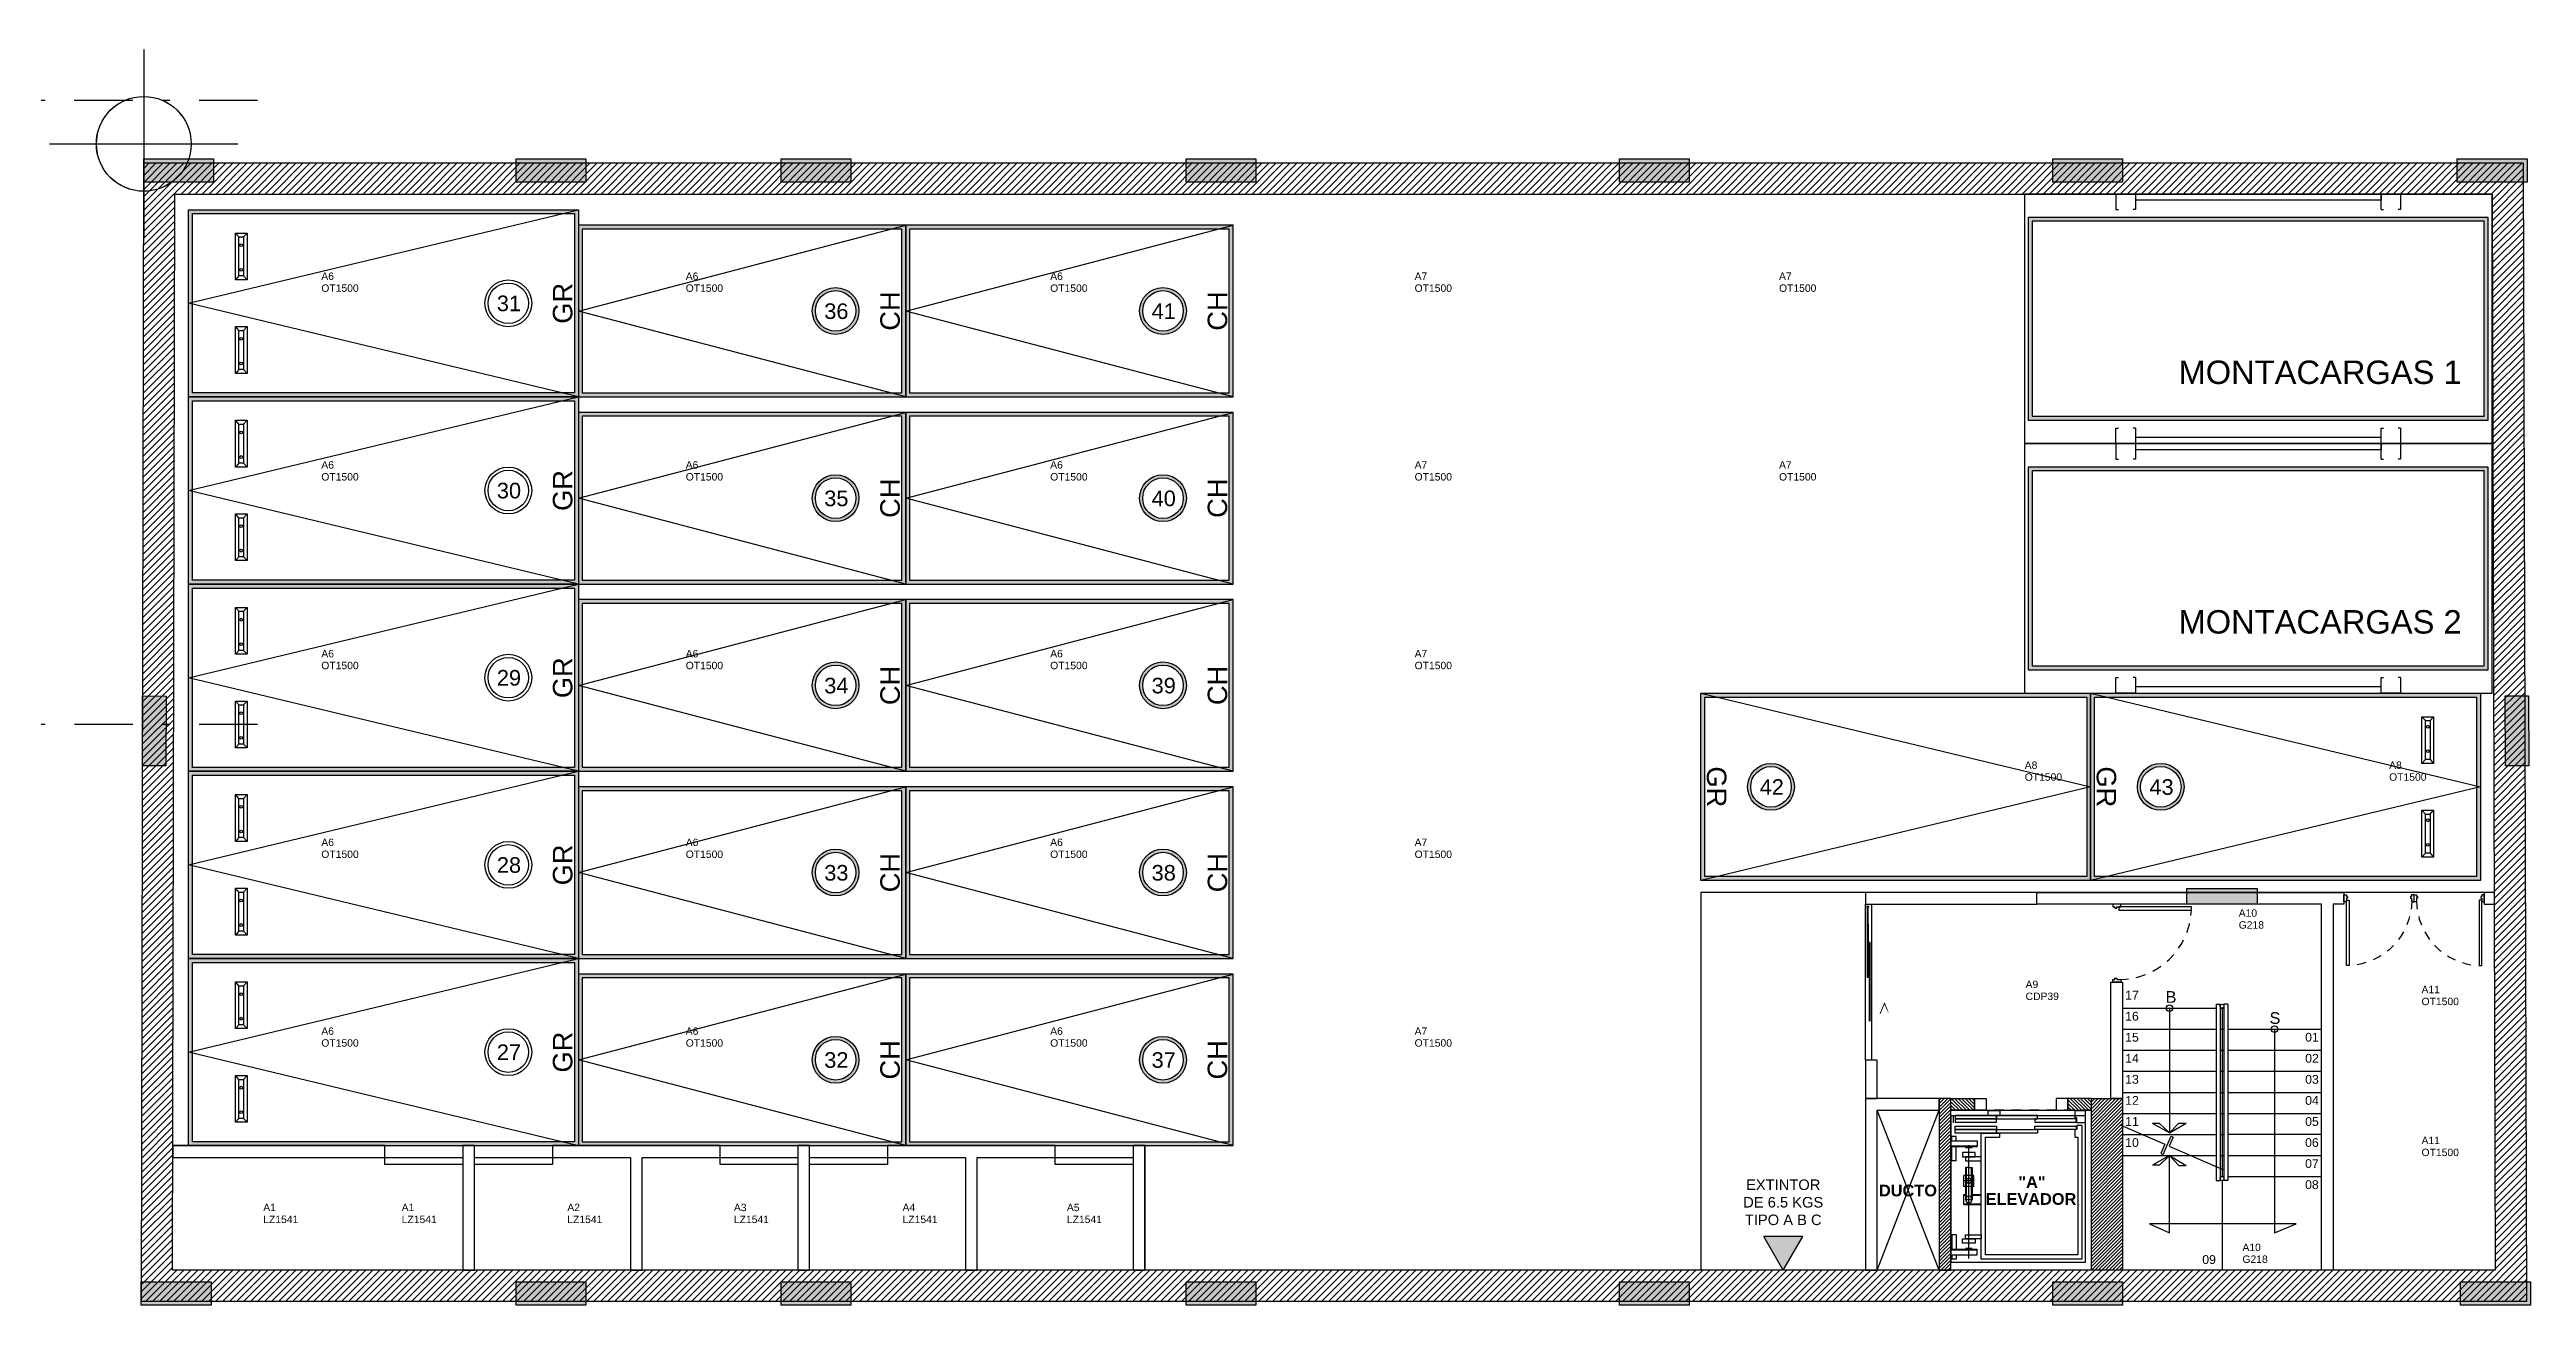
# Model space of a CAD drawing. Header units: millimetres. Extents: x -101 to 3415, y -52 to 1366.
# Drawn here: x 85.06 to 116.84, y 6.61 to 22.66 of the extents above; entities that cross this region are included whole.
import ezdxf
from ezdxf.enums import TextEntityAlignment as Align

# ---------------------------------------------------------------- set-up
doc = ezdxf.new("R2010")
doc.units = ezdxf.units.MM
for name, pattern in [('XR EJES SUPERIORES$0$DASHDOT2', [0.5, 0.25, -0.125, 0, -0.125]), ('XR SOTANO 2$0$XR PLANTA TIPO DE OFICINAS$0$HIDDEN', [0.375, 0.25, -0.125]), ('XR SOTANO 2$0$XR PLANTA TIPO DE OFICINAS$0$HIDDEN2', [0.1875, 0.125, -0.0625])]:
    doc.linetypes.add(name, pattern=pattern)
for name, color, linetype in [('00_ARQ', 8, 'Continuous'), ('Texto_Iluminación', 7, 'Continuous'), ('XR EJES SUPERIORES$0$A-EJES', 8, 'XR EJES SUPERIORES$0$DASHDOT2')]:
    doc.layers.add(name, color=color, linetype=linetype)
doc.styles.add('TÍTULO', font='arial.ttf', dxfattribs={"height": 0.19})
doc.styles.add('XR COLUMNAS$0$XR BASES$0$XREF EJES$0$Standard', font='arial.ttf')
doc.styles.add('XR COLUMNAS$0$XR COLUMNAS OFICINAS$0$XREF EJES$0$Standard', font='arial.ttf')
doc.styles.add('XR COLUMNAS$0$XR PLANTA TIPO DE OFICINAS$0$XREF EJES$0$Standard', font='arial.ttf')
doc.styles.add('XR COLUMNAS$0$XR SIMBOLOGIAS DE CORTES$0$XREF EJES$0$Standard', font='arial.ttf')
doc.styles.add('XR SOTANO 2$0$ARIEL', font='arial.ttf')
doc.styles.add('XR SOTANO 2$0$DIM', font='arial.ttf')
doc.styles.add('XR SOTANO 2$0$Standard', font='arial.ttf')
doc.styles.add('XR SOTANO 2$0$XR PLANTA TIPO DE OFICINAS$0$estilo1', font='arialbd.ttf')
doc.styles.add('XR SOTANO 2$0$XR PLANTA TIPO DE OFICINAS$0$TEXTO-ALB-100', font='arial.ttf', dxfattribs={"height": 0.15})
pattern_1 = [(315, (270.687047, 51.371213), (-0.02245064, -0.02245064), [])]

msp = doc.modelspace()

# ---------------------------------------------------------------- texts
at = {"layer": '00_ARQ', "color": 0, "style": 'XR SOTANO 2$0$Standard'}
for s, p in [('MONTACARGAS 1', (112.376, 18.377, -1.086)), ('MONTACARGAS 2', (112.376, 15.177, -1.086))]:
    msp.add_text(s, height=0.3, dxfattribs=at).set_placement(p)
at = {"layer": '00_ARQ', "style": 'XR SOTANO 2$0$XR PLANTA TIPO DE OFICINAS$0$estilo1'}
for s, p in [('DUCTO', (108.905, 7.962, -1.086)), ('ELEVADOR', (110.483, 7.853, -1.086)), ('"A"', (110.496, 8.07, -1.086))]:
    msp.add_text(s, height=0.15, dxfattribs=at).set_placement(p, align=Align.CENTER)
at = {"layer": '00_ARQ', "char_height": 0.2, "attachment_point": 1, "style": 'XR SOTANO 2$0$Standard'}
for s, insert in [('31', (90.802, 19.51, -1.086)), ('36', (95.002, 19.41, -1.086)), ('41', (99.202, 19.41, -1.086)), ('30', (90.802, 17.11, -1.086)), ('35', (95.002, 17.01, -1.086)), ('40', (99.202, 17.01, -1.086)), ('29', (90.802, 14.71, -1.086)), ('34', (95.002, 14.61, -1.086)), ('39', (99.202, 14.61, -1.086)), ('42', (107.003, 13.31, -1.086)), ('43', (112.003, 13.31, -1.086)), ('28', (90.802, 12.31, -1.086)), ('33', (95.002, 12.21, -1.086)), ('38', (99.202, 12.21, -1.086)), ('27', (90.802, 9.91, -1.086)), ('32', (95.002, 9.81, -1.086)), ('37', (99.202, 9.81, -1.086))]:
    msp.add_mtext_dynamic_manual_height_columns(s, width=0.98373, gutter_width=12.5, heights=[0], dxfattribs=dict(at, insert=insert))
at = {"layer": 'Texto_Iluminación', "ltscale": 0.3, "style": 'TÍTULO'}
for s, p in [('A6', (88.55, 19.711)), ('A6', (93.225, 19.711)), ('A6', (97.901, 19.711)), ('A7', (102.576, 19.711)), ('A7', (107.251, 19.711)), ('OT1500', (88.55, 19.558)), ('OT1500', (93.225, 19.558)), ('OT1500', (97.901, 19.558)), ('OT1500', (102.576, 19.558)), ('OT1500', (107.251, 19.558)), ('A6', (88.55, 17.292)), ('OT1500', (88.55, 17.139)), ('A6', (93.225, 17.292)), ('OT1500', (93.225, 17.139)), ('A6', (97.901, 17.292)), ('OT1500', (97.901, 17.139)), ('A7', (102.576, 17.292)), ('OT1500', (102.576, 17.139)), ('A7', (107.251, 17.292)), ('OT1500', (107.251, 17.139)), ('A6', (88.55, 14.872)), ('A6', (93.225, 14.872)), ('A6', (97.901, 14.872)), ('A7', (102.576, 14.872)), ('OT1500', (88.55, 14.72)), ('OT1500', (93.225, 14.72)), ('OT1500', (97.901, 14.72)), ('OT1500', (102.576, 14.72)), ('A8', (110.403, 13.442)), ('OT1500', (110.403, 13.29)), ('A8', (115.078, 13.442)), ('OT1500', (115.078, 13.29)), ('A6', (88.55, 12.453)), ('OT1500', (88.55, 12.3)), ('A6', (93.225, 12.453)), ('OT1500', (93.225, 12.3)), ('A6', (97.901, 12.453)), ('OT1500', (97.901, 12.3)), ('A7', (102.576, 12.453)), ('OT1500', (102.576, 12.3)), ('A10', (113.148, 11.547)), ('G218', (113.148, 11.394)), ('A9', (110.414, 10.632)), ('CDP39', (110.414, 10.479)), ('A11', (115.494, 10.566)), ('OT1500', (115.494, 10.413)), ('A6', (88.55, 10.033)), ('OT1500', (88.55, 9.881)), ('A6', (93.225, 10.033)), ('OT1500', (93.225, 9.881)), ('A6', (97.901, 10.033)), ('OT1500', (97.901, 9.881)), ('A7', (102.576, 10.033)), ('OT1500', (102.576, 9.881)), ('A11', (115.494, 8.631)), ('OT1500', (115.494, 8.478)), ('A1', (87.805, 7.772)), ('LZ1541', (87.805, 7.619)), ('A1', (89.581, 7.772)), ('LZ1541', (89.581, 7.619)), ('A2', (91.706, 7.772)), ('LZ1541', (91.706, 7.619)), ('A3', (93.843, 7.772)), ('LZ1541', (93.843, 7.619)), ('A4', (96.006, 7.772)), ('LZ1541', (96.006, 7.619)), ('A5', (98.115, 7.772)), ('LZ1541', (98.115, 7.619)), ('A10', (113.196, 7.261)), ('G218', (113.196, 7.109))]:
    msp.add_text(s, height=0.095, dxfattribs=at).set_placement(p)

# ---------------------------------------------------------------- blocks, each defined once
blk = doc.blocks.new('XR SOTANO 2$0$saddaa')
at = {"linetype": 'ByBlock'}
for p, q in [((8.267, 57.39), (8.267, 54.972)), ((7.058, 56.181), (9.475, 56.181))]:
    blk.add_line(p, q, dxfattribs=at)
blk.add_circle((8.267, 56.181), 0.608, dxfattribs=at)
blk = doc.blocks.new('XR SOTANO 2$0$ASD')
at = {"ltscale": 3}
for p, q in [((-561.175, 489.239), (-561.425, 488.806)), ((-561.175, 489.239), (-560.925, 488.806)), ((-561.425, 488.806), (-560.925, 488.806))]:
    blk.add_line(p, q, dxfattribs=at)
blk = doc.blocks.new('XR SOTANO 2$0$AADDEEE')
at = {"layer": '00_ARQ', "ltscale": 3}
blk.add_hatch(color=256, dxfattribs=at).paths.add_polyline_path([(-558.252, 486.197), (-558.502, 486.63), (-558.752, 486.197)])
at = {"layer": '00_ARQ', "color": 20}
blk.add_blockref('XR SOTANO 2$0$ASD', (2.673, -2.609), dxfattribs=at)
at = {"layer": '00_ARQ', "ltscale": 3, "insert": (-558.502, 485.76), "char_height": 0.135, "width": 1.18378, "attachment_point": 5, "rotation": 180, "style": 'XR SOTANO 2$0$DIM'}
blk.add_mtext('EXTINTOR DE 6.5 KGS\\PTIPO A B C', dxfattribs=at)
blk = doc.blocks.new('XR SOTANO 2$0$NC')
at = {"layer": '00_ARQ'}
h = blk.add_hatch(color=256, dxfattribs=at)
edge = h.paths.add_edge_path()
edge.add_arc((-335.59, 140.726), 0.3, 0, 360)
edge = h.paths.add_edge_path(flags=16)
edge.add_arc((-335.59, 140.726), 0.26, 0, 360)
for radius in [0.3, 0.26]:
    blk.add_circle((-335.59, 140.726), radius, dxfattribs=at)
blk = doc.blocks.new('XR SOTANO 2$0$Tope_Cajon')
for p, q in [((1271.064, 46.957), (1271.015, 47.003)), ((1271.064, 46.898), (1271.015, 46.853)), ((1271.565, 46.957), (1271.615, 47.003)), ((1271.565, 46.898), (1271.615, 46.853))]:
    blk.add_line(p, q)
for points in [[(1271.615, 46.853), (1271.015, 46.853), (1271.015, 47.003), (1271.615, 47.003)], [(1271.565, 46.898), (1271.064, 46.898), (1271.064, 46.957), (1271.565, 46.957)]]:
    blk.add_lwpolyline(points, close=True)
for centre in [(1271.143, 46.928), (1271.458, 46.928)]:
    blk.add_circle(centre, 0.0178)
blk = doc.blocks.new('XR SOTANO 2$0$Cajon_Grande')
at = {"layer": '00_ARQ', "ltscale": 2}
h = blk.add_hatch(color=256, dxfattribs=at)
h.paths.add_polyline_path([(-36.9, 47.459), (-34.5, 47.459), (-34.5, 42.459), (-36.9, 42.459)])
h.paths.add_polyline_path([(-36.85, 47.409), (-34.55, 47.409), (-34.55, 42.509), (-36.85, 42.509)], flags=16)
at = {"layer": '00_ARQ'}
for points in [[(-36.9, 47.459), (-34.5, 47.459), (-34.5, 42.459), (-36.9, 42.459)], [(-36.9, 47.459), (-34.5, 47.459), (-34.5, 42.459), (-36.9, 42.459)], [(-36.85, 47.409), (-34.55, 47.409), (-34.55, 42.509), (-36.85, 42.509)]]:
    blk.add_lwpolyline(points, close=True, dxfattribs=at)
blk.add_lwpolyline([(-36.9, 42.459), (-35.7, 47.459), (-34.5, 42.459)], dxfattribs=at)
for p in [(-1307.614, -0.144), (-1306.414, -0.144)]:
    blk.add_blockref('XR SOTANO 2$0$Tope_Cajon', p, dxfattribs=at)
at = {"layer": '00_ARQ', "rotation": 270}
blk.add_blockref('XR SOTANO 2$0$NC', (-176.426, -292.232), dxfattribs=at)
at = {"layer": '00_ARQ', "insert": (-35.7, 42.659), "char_height": 0.25, "width": 2.3, "attachment_point": 5, "style": 'XR SOTANO 2$0$ARIEL'}
blk.add_mtext('GR', dxfattribs=at)
blk = doc.blocks.new('XR SOTANO 2$0$Cajon_Grande_sin_tope')
at = {"layer": '00_ARQ', "ltscale": 2}
h = blk.add_hatch(color=256, dxfattribs=at)
h.paths.add_polyline_path([(1242.849, 43.772), (1242.849, 46.172), (1247.849, 46.172), (1247.849, 43.772)])
h.paths.add_polyline_path([(1242.899, 43.822), (1242.899, 46.122), (1247.799, 46.122), (1247.799, 43.822)], flags=16)
at = {"layer": '00_ARQ'}
for points in [[(1242.849, 43.772), (1242.849, 46.172), (1247.849, 46.172), (1247.849, 43.772)], [(1242.849, 43.772), (1242.849, 46.172), (1247.849, 46.172), (1247.849, 43.772)], [(1242.899, 43.822), (1242.899, 46.122), (1247.799, 46.122), (1247.799, 43.822)]]:
    blk.add_lwpolyline(points, close=True, dxfattribs=at)
blk.add_lwpolyline([(1247.849, 43.772), (1242.849, 44.972), (1247.849, 46.172)], dxfattribs=at)
blk.add_blockref('XR SOTANO 2$0$NC', (1582.54, -95.754), dxfattribs=at)
at = {"layer": '00_ARQ', "insert": (1247.649, 44.972), "char_height": 0.25, "width": 2.3, "attachment_point": 5, "rotation": 90, "style": 'XR SOTANO 2$0$ARIEL'}
blk.add_mtext('GR', dxfattribs=at)
blk = doc.blocks.new('XR SOTANO 2$0$Cajon_Chico_sin_tope')
at = {"layer": '00_ARQ', "ltscale": 2}
h = blk.add_hatch(color=256, dxfattribs=at)
h.paths.add_polyline_path([(1238.55, 49.612), (1238.55, 51.712), (1234.45, 51.712), (1234.45, 49.612)], flags=16)
h.paths.add_polyline_path([(1238.6, 49.562), (1238.6, 51.762), (1234.4, 51.762), (1234.4, 49.562)])
at = {"layer": '00_ARQ'}
for points in [[(1238.6, 49.562), (1238.6, 51.762), (1234.4, 51.762), (1234.4, 49.562)], [(1238.6, 49.562), (1238.6, 51.762), (1234.4, 51.762), (1234.4, 49.562)], [(1238.55, 49.612), (1238.55, 51.712), (1234.45, 51.712), (1234.45, 49.612)]]:
    blk.add_lwpolyline(points, close=True, dxfattribs=at)
blk.add_lwpolyline([(1238.6, 49.562), (1234.4, 50.662), (1238.6, 51.762)], dxfattribs=at)
at = {"layer": '00_ARQ', "rotation": 90}
blk.add_blockref('XR SOTANO 2$0$NC', (1378.426, 386.253), dxfattribs=at)
at = {"layer": '00_ARQ', "insert": (1238.4, 50.662), "char_height": 0.25, "width": 2.1, "attachment_point": 5, "rotation": 90, "style": 'XR SOTANO 2$0$ARIEL'}
blk.add_mtext('CH', dxfattribs=at)
blk = doc.blocks.new('XR SOTANO 2$0$A$C67844AE1')
at = {"layer": '00_ARQ'}
h = blk.add_hatch(color=256, dxfattribs=at)
h.paths.add_polyline_path([(0.1, 0.35), (5.9, 0.35), (5.9, 2.85), (0.1, 2.85)], flags=16)
h.paths.add_polyline_path([(0.05, 0.3), (5.95, 0.3), (5.95, 2.9), (0.05, 2.9)])
for p, q in [((1.175, 3.2), (1.425, 3.2)), ((1.175, 3.2), (1.175, 3)), ((1.425, 3.2), (1.425, 3)), ((1.425, 3.2), (4.575, 3.2)), ((4.575, 3), (4.575, 3.2)), ((4.575, 3.2), (4.825, 3.2)), ((4.575, 3.2), (4.575, 3.12)), ((4.825, 3.2), (4.825, 3)), ((1.175, 3), (1.205, 3)), ((1.425, 3), (1.395, 3)), ((4.575, 3.12), (1.425, 3.12)), ((4.575, 3), (4.605, 3)), ((4.825, 3), (4.795, 3)), ((1.175, 0), (1.175, 0.2)), ((1.175, 0.2), (1.205, 0.2)), ((1.425, 0), (1.175, 0)), ((1.425, 0.2), (1.395, 0.2)), ((1.425, 0.2), (1.425, 0)), ((4.575, 0.08), (1.425, 0.08)), ((1.425, 0), (4.575, 0)), ((4.575, 0), (4.575, 0.2)), ((4.575, 0.2), (4.605, 0.2)), ((4.575, 0), (4.575, 0.08)), ((4.825, 0), (4.575, 0)), ((4.825, 0.2), (4.795, 0.2)), ((4.825, 0.2), (4.825, 0))]:
    blk.add_line(p, q, dxfattribs=at)
for points in [[(0, 3.2), (0, 0), (6, 0), (6, 3.2)], [(0.05, 0.3), (5.95, 0.3), (5.95, 2.9), (0.05, 2.9)], [(0.1, 0.35), (5.9, 0.35), (5.9, 2.85), (0.1, 2.85)]]:
    blk.add_lwpolyline(points, close=True, dxfattribs=at)
blk = doc.blocks.new('XR SOTANO 2$0$XR PLANTA TIPO DE OFICINAS$0$Puerta1.00')
at = {"linetype": 'Continuous'}
for points in [[(405.365, 465.953), (405.365, 466.883), (405.325, 466.883), (405.325, 465.953)], [(405.325, 465.876), (405.325, 465.901), (405.34, 465.901), (405.34, 465.926), (405.325, 465.926), (405.325, 465.976), (405.29, 465.976), (405.29, 465.876)], [(406.255, 465.876), (406.255, 465.901), (406.24, 465.901), (406.24, 465.926), (406.255, 465.926), (406.255, 465.976), (406.29, 465.976), (406.29, 465.876)]]:
    blk.add_lwpolyline(points, close=True, dxfattribs=at)
at = {"linetype": 'XR SOTANO 2$0$XR PLANTA TIPO DE OFICINAS$0$HIDDEN2'}
blk.add_arc((405.324, 465.953), 0.932, 0.0383, 87.4436, dxfattribs=at)
blk = doc.blocks.new('XR SOTANO 2$0$XR PLANTA TIPO DE OFICINAS$0$Ascensore-150x170')
for p, q in [((5.481, -0.152), (5.566, -0.152)), ((5.612, -0.133), (5.566, -0.133)), ((5.566, -0.133), (5.566, -0.152)), ((5.612, -0.077), (5.612, -0.133)), ((5.481, -0.996), (5.528, -0.996)), ((4.127, -1.342), (5.394, -1.342)), ((4.166, -1.54), (4.166, -1.249)), ((4.166, -1.249), (4.231, -1.249)), ((4.222, -1.54), (4.222, -1.249)), ((4.231, -1.54), (4.231, -1.249)), ((4.241, -1.38), (4.241, -1.305)), ((4.729, -1.399), (4.729, -1.202)), ((4.738, -1.399), (4.738, -1.202)), ((5.141, -1.305), (4.785, -1.305)), ((4.785, -1.38), (4.785, -1.305)), ((5.141, -1.314), (4.785, -1.314)), ((5.141, -1.37), (4.785, -1.37)), ((5.141, -1.38), (4.785, -1.38)), ((4.832, -1.305), (4.832, -1.202)), ((4.832, -1.399), (4.832, -1.38)), ((4.841, -1.305), (4.841, -1.202)), ((4.841, -1.399), (4.841, -1.38)), ((4.932, -1.286), (5.054, -1.286)), ((4.932, -1.286), (4.932, -1.399)), ((4.993, -1.286), (4.993, -1.399)), ((5.054, -1.286), (5.054, -1.399)), ((5.141, -1.342), (5.141, -1.305)), ((5.141, -1.342), (5.141, -1.38)), ((5.366, -1.38), (5.366, -1.305)), ((5.376, -1.54), (5.376, -1.249)), ((5.441, -1.249), (5.376, -1.249)), ((5.385, -1.54), (5.385, -1.249)), ((5.441, -1.54), (5.441, -1.249)), ((4.119, -1.483), (4.119, -1.54)), ((4.166, -1.483), (4.119, -1.483)), ((4.166, -1.53), (4.119, -1.53)), ((4.391, -1.483), (4.231, -1.483)), ((4.391, -1.53), (4.231, -1.53)), ((4.391, -1.483), (4.391, -1.54)), ((4.729, -1.399), (4.841, -1.399)), ((4.932, -1.399), (5.054, -1.399)), ((5.216, -1.483), (5.216, -1.54)), ((5.216, -1.483), (5.376, -1.483)), ((5.216, -1.53), (5.376, -1.53)), ((5.441, -1.483), (5.488, -1.483)), ((5.441, -1.53), (5.488, -1.53)), ((5.488, -1.483), (5.488, -1.54)), ((5.641, -1.512), (5.725, -1.512))]:
    blk.add_line(p, q)
for points in [[(4.081, -0.04), (4.081, -1.54), (5.725, -1.54), (5.725, -0.04)], [(5.566, -0.143), (5.566, -0.602), (5.603, -0.602), (5.603, -0.143)], [(5.687, -0.143), (5.687, -0.602), (5.65, -0.602), (5.65, -0.143)], [(5.528, -0.574), (5.528, -1.033), (5.566, -1.033), (5.566, -0.574)], [(5.725, -0.574), (5.725, -1.033), (5.687, -1.033), (5.687, -0.574)], [(5.528, -1.033), (5.528, -1.493), (5.566, -1.493), (5.566, -1.033)], [(5.566, -1.033), (5.566, -1.493), (5.603, -1.493), (5.603, -1.033)], [(5.687, -1.033), (5.687, -1.493), (5.65, -1.493), (5.65, -1.033)], [(5.725, -1.033), (5.725, -1.493), (5.687, -1.493), (5.687, -1.033)], [(5.725, -0.996), (5.725, -1.127), (5.781, -1.127), (5.781, -0.996)], [(4.297, -1.272), (4.297, -1.413), (4.344, -1.413), (4.344, -1.272)], [(4.344, -1.202), (4.344, -1.38), (4.391, -1.38), (4.391, -1.202)], [(5.263, -1.202), (5.263, -1.38), (5.216, -1.38), (5.216, -1.202)], [(5.31, -1.272), (5.31, -1.413), (5.263, -1.413), (5.263, -1.272)]]:
    blk.add_lwpolyline(points, close=True)
for points in [[(5.612, -0.077), (5.528, -0.077), (4.119, -0.077), (4.119, -1.202), (5.528, -1.202), (5.528, -0.996)], [(5.481, -0.152), (5.481, -0.124), (4.166, -0.124), (4.166, -1.155), (5.481, -1.155), (5.481, -0.996)], [(5.641, -0.133), (5.697, -0.133), (5.697, -0.152), (5.781, -0.152), (5.781, -0.04), (5.641, -0.04), (5.641, -0.133)]]:
    blk.add_lwpolyline(points)
for centre, radius in [((4.785, -1.342), 0.0375), ((4.993, -1.342), 0.0281)]:
    blk.add_circle(centre, radius)
blk = doc.blocks.new('XR SOTANO 2$0$A$C15B57C5E')
for points in [[(2.569, -0.025), (2.569, -0.019), (2.558, -0.019), (2.562, -0.025), (2.568, -0.025)], [(2.569, -0.031), (2.569, -0.038), (2.558, -0.038), (2.562, -0.032), (2.568, -0.032)]]:
    blk.add_hatch(color=256).paths.add_polyline_path(points)
for p, q in [((1.102, -0.052), (2.106, -0.052)), ((1.102, -0.054), (2.106, -0.054)), ((1.102, -0.056), (2.106, -0.056)), ((1.102, -0.057), (2.106, -0.057)), ((1.102, -0.059), (2.106, -0.059)), ((2.114, -0.027, 0), (1.655, -0.027, 0)), ((2.114, -0.028, 0), (1.655, -0.028, 0)), ((2.114, -0.029, 0), (1.655, -0.029, 0)), ((2.114, -0.03, 0), (1.655, -0.03, 0)), ((2.114, -0.031, 0), (1.655, -0.032, 0)), ((2.114, -0.029, 0), (2.132, -0.029, 0)), ((2.119, -0.027, 0), (2.569, -0.026, 0)), ((2.119, -0.028, 0), (2.569, -0.028, 0)), ((2.119, -0.029, 0), (2.569, -0.029, 0)), ((2.119, -0.03, 0), (2.569, -0.03, 0)), ((2.119, -0.031, 0), (2.569, -0.031, 0))]:
    blk.add_line(p, q)
for points in [[(0.596, -0.077), (0.596, 0), (2.596, 0), (2.596, -0.077), (0.596, -0.077)], [(2.569, -0.025), (2.569, -0.019), (2.558, -0.019), (2.562, -0.025), (2.568, -0.025), (2.569, -0.025)], [(2.569, -0.031), (2.569, -0.038), (2.558, -0.038), (2.562, -0.032), (2.568, -0.032), (2.569, -0.031)]]:
    blk.add_lwpolyline(points)
at = {"linetype": 'Continuous'}
for points, const_width in [([(1.32, -0.244), (0.99, -0.244)], 0.000187), ([(1.188, -0.302), (1.327, -0.244), (1.188, -0.186), (1.188, -0.186), (1.324, -0.244), (1.324, -0.244), (1.188, -0.302), (1.188, -0.302)], 0.0112)]:
    blk.add_lwpolyline(points, dxfattribs=dict(at, const_width=const_width))
at = {"const_width": 0.000375}
for points in [[(1.102, -0.049), (2.106, -0.049), (2.106, -0.043), (1.102, -0.043)], [(1.102, -0.077), (2.106, -0.077), (2.106, -0.062), (1.102, -0.062)], [(1.102, -0.062), (2.106, -0.062), (2.106, -0.068), (1.102, -0.068)], [(1.655, -0.007), (2.553, -0.007), (2.553, -0.022), (1.655, -0.022)], [(1.655, -0.022), (2.553, -0.022), (2.553, -0.016), (1.655, -0.016)], [(1.655, -0.035), (2.553, -0.035), (2.553, -0.041), (1.655, -0.041)]]:
    blk.add_lwpolyline(points, close=True, dxfattribs=at)
for points in [[(2.105, -0.06), (2.106, -0.06), (2.106, -0.052), (2.105, -0.051), (1.102, -0.051), (1.102, -0.052), (1.102, -0.06), (1.102, -0.06)], [(1.656, -0.033), (1.655, -0.032), (1.655, -0.026), (1.656, -0.026), (2.114, -0.025), (2.114, -0.026), (2.114, -0.032), (2.114, -0.033)], [(2.568, -0.025), (2.569, -0.026), (2.569, -0.032), (2.568, -0.032), (2.119, -0.033), (2.119, -0.032), (2.119, -0.026), (2.119, -0.025)]]:
    blk.add_lwpolyline(points, close=True)
blk.add_lwpolyline([(2.558, -0.015), (2.558, -0.019), (2.593, -0.019), (2.593, -0.038), (2.558, -0.038), (2.558, -0.042), (2.596, -0.042), (2.596, -0.015), (2.558, -0.015), (2.558, -0.019)], dxfattribs=at)
blk = doc.blocks.new('XR SOTANO 2$0$EEEE')
at = {"layer": '00_ARQ', "ltscale": 2}
h = blk.add_hatch(dxfattribs=at)
h.set_pattern_fill('LINE', color=8, scale=0.01, angle=45, style=0)
h.set_pattern_definition(pattern_1)
h.paths.add_polyline_path([(293.872, 65.811), (293.872, 63.611), (293.722, 63.611), (293.722, 65.811)])
h = blk.add_hatch(dxfattribs=at)
h.set_pattern_fill('LINE', color=8, scale=0.01, angle=45, style=0)
h.set_pattern_definition(pattern_1)
h.paths.add_polyline_path([(295.674, 65.811), (295.674, 63.611), (296.074, 63.611), (296.074, 65.811)])
h = blk.add_hatch(dxfattribs=at)
h.set_pattern_fill('LINE', color=8, scale=0.01, angle=45, style=0)
h.paths.add_polyline_path([(294.173, 63.761), (293.872, 63.761), (293.872, 63.611), (294.173, 63.611)])
h = blk.add_hatch(dxfattribs=at)
h.set_pattern_fill('LINE', color=8, scale=0.01, angle=45, style=0)
h.paths.add_polyline_path([(295.373, 63.761), (295.674, 63.761), (295.674, 63.611), (295.373, 63.611)])
at = {"layer": '00_ARQ', "ltscale": 0.8}
for p, q in [((293.722, 65.811), (292.925, 63.761)), ((292.925, 65.811), (293.722, 63.761))]:
    blk.add_line(p, q, dxfattribs=at)
at = {"layer": '00_ARQ', "linetype": 'XR SOTANO 2$0$XR PLANTA TIPO DE OFICINAS$0$HIDDEN', "ltscale": 0.5}
blk.add_line((295.674, 63.761), (293.872, 63.761), dxfattribs=at)
at = {"layer": '00_ARQ', "ltscale": 2}
blk.add_line((293.872, 63.761), (295.674, 63.761), dxfattribs=at)
for points in [[(292.925, 65.811), (292.925, 63.761), (293.722, 63.761), (293.722, 63.611), (292.775, 63.611), (292.775, 63.611), (292.775, 63.611), (292.775, 65.811)], [(293.872, 65.811), (293.872, 63.611), (293.722, 63.611), (293.722, 65.811)], [(295.674, 65.811), (295.674, 63.611), (296.074, 63.611), (296.074, 65.811)], [(294.173, 63.761), (293.872, 63.761), (293.872, 63.611), (294.173, 63.611)], [(294.173, 63.611), (294.323, 63.611), (294.323, 63.761), (294.173, 63.761)], [(295.373, 63.611), (295.223, 63.611), (295.223, 63.761), (295.373, 63.761)], [(295.373, 63.761), (295.674, 63.761), (295.674, 63.611), (295.373, 63.611)]]:
    blk.add_lwpolyline(points, close=True, dxfattribs=at)
at = {"layer": '00_ARQ'}
for points in [[(292.925, 63.611), (292.925, 63.611), (292.925, 63.119), (292.775, 63.119), (292.775, 63.611), (292.925, 63.611)], [(292.775, 61.119), (292.775, 61.119), (294.974, 61.119), (294.974, 60.969), (292.775, 60.969), (292.775, 61.119)]]:
    blk.add_lwpolyline(points, close=True, dxfattribs=at)
at = {"layer": '00_ARQ', "ltscale": 3, "xscale": 1.147058759205947, "yscale": 1.147058759205947, "zscale": 1.147058759205947, "rotation": 270}
blk.add_blockref('XR SOTANO 2$0$XR PLANTA TIPO DE OFICINAS$0$Ascensore-150x170', (295.64, 70.393), dxfattribs=at)
at = {"layer": '00_ARQ', "xscale": -1, "rotation": 90.00070697049469}
blk.add_blockref('XR SOTANO 2$0$A$C15B57C5E', (292.775, 63.715), dxfattribs=at)
at = {"layer": '00_ARQ', "color": 4, "xscale": -1, "rotation": 270}
blk.add_blockref('XR SOTANO 2$0$XR PLANTA TIPO DE OFICINAS$0$Puerta1.00', (-169.927, -344.171), dxfattribs=at)
blk = doc.blocks.new('XR SOTANO 2$0$esca2')
at = {"layer": '00_ARQ', "linetype": 'Continuous'}
for p, q in [((691.434, 54.996), (691.434, 52.736)), ((691.434, 54.996), (691.484, 54.996)), ((691.484, 54.996), (691.484, 52.736)), ((691.534, 54.996), (691.534, 52.736)), ((691.584, 54.996), (691.534, 54.996)), ((691.584, 54.996), (691.584, 52.736)), ((691.434, 52.736), (691.484, 52.736)), ((691.584, 52.736), (691.534, 52.736))]:
    blk.add_line(p, q, dxfattribs=at)
at = {"layer": '00_ARQ'}
for p, q in [((690.234, 54.946), (691.434, 54.946)), ((690.234, 54.676), (691.434, 54.676)), ((690.834, 54.946), (690.834, 53.347)), ((691.484, 54.946), (691.534, 54.946)), ((691.484, 54.676), (691.534, 54.676)), ((691.509, 54.946), (691.509, 52.786)), ((691.584, 54.676), (692.784, 54.676)), ((690.234, 54.406), (691.434, 54.406)), ((691.484, 54.406), (691.534, 54.406)), ((691.584, 54.406), (692.784, 54.406)), ((690.234, 54.136), (691.434, 54.136)), ((691.484, 54.136), (691.534, 54.136)), ((691.584, 54.136), (692.784, 54.136)), ((690.234, 53.866), (691.434, 53.866)), ((691.484, 53.866), (691.534, 53.866)), ((691.584, 53.866), (692.783, 53.866)), ((690.234, 53.596), (691.434, 53.596)), ((690.708, 53.469), (690.616, 53.468)), ((690.834, 53.346), (690.616, 53.468)), ((690.834, 53.346), (690.708, 53.469)), ((690.834, 53.346), (691.048, 53.473)), ((690.834, 53.346), (690.957, 53.472)), ((690.957, 53.472), (691.048, 53.473)), ((691.484, 53.596), (691.534, 53.596)), ((691.584, 53.596), (692.783, 53.596)), ((690.234, 53.326), (691.434, 53.326)), ((691.484, 53.326), (691.534, 53.326)), ((692.783, 53.326), (691.584, 53.326)), ((690.234, 53.056), (691.434, 53.056)), ((690.834, 53.056), (690.616, 52.934)), ((690.708, 52.933), (690.616, 52.934)), ((690.834, 53.056), (690.708, 52.933)), ((690.834, 53.056), (690.957, 52.93)), ((690.834, 53.056), (691.048, 52.929)), ((690.957, 52.93), (691.048, 52.929)), ((691.484, 53.056), (691.534, 53.056)), ((691.484, 52.786), (691.534, 52.786)), ((691.484, 52.786), (691.534, 52.786)), ((691.584, 53.056), (692.783, 53.056)), ((691.584, 52.786), (692.783, 52.786)), ((691.509, 52.736), (691.509, 51.586)), ((692.784, 51.586), (690.234, 51.586))]:
    blk.add_line(p, q, dxfattribs=at)
at = {"layer": '00_ARQ', "ltscale": 2}
for points in [[(692.784, 51.586), (692.784, 56.278), (689.134, 56.278), (689.134, 56.428), (693.073, 56.428), (693.073, 56.278), (692.934, 56.278), (692.934, 51.586)], [(690.234, 53.786), (690.084, 53.786), (690.084, 55.278), (690.234, 55.278)]]:
    blk.add_lwpolyline(points, close=True, dxfattribs=at)
blk.add_lwpolyline([(694.999, 56.428), (694.873, 56.428), (694.873, 56.278), (695, 56.278)], dxfattribs=at)
at = {"layer": '00_ARQ'}
for points in [[(692.184, 54.676), (692.184, 52.065), (692.459, 52.18), (690.58, 52.18), (690.834, 52.064), (690.834, 53.056)], [(690.211, 53.447), (690.775, 53.201), (690.724, 53.084), (690.753, 53.071), (690.804, 53.188), (690.855, 53.305), (690.884, 53.293), (690.833, 53.175), (691.518, 52.876)]]:
    blk.add_lwpolyline(points, dxfattribs=at)
for centre in [(690.834, 54.946), (692.184, 54.676)]:
    blk.add_circle(centre, 0.0423, dxfattribs=at)
at = {"layer": '00_ARQ', "linetype": 'Continuous'}
for centre in [(691.509, 54.971), (691.509, 52.761)]:
    blk.add_circle(centre, 0.025, dxfattribs=at)
at = {"layer": '00_ARQ', "color": 4, "yscale": 0.8999999999985449, "zscale": 0.8999999999985449, "rotation": 180}
for p, xscale in [((328.312, 475.687), -0.8999999999985449), ((1059.635, 475.687), 0.8999999999985449)]:
    blk.add_blockref('XR SOTANO 2$0$XR PLANTA TIPO DE OFICINAS$0$Puerta1.00', p, dxfattribs=dict(at, xscale=xscale))
at = {"layer": '00_ARQ', "char_height": 0.1125, "attachment_point": 1, "style": 'XR SOTANO 2$0$Standard'}
for s, insert in [('17', (690.267, 55.169)), ('16', (690.267, 54.899)), ('15', (690.267, 54.629)), ('14', (690.267, 54.359)), ('01', (692.576, 54.629)), ('02', (692.576, 54.359)), ('13', (690.267, 54.089)), ('03', (692.576, 54.089)), ('12', (690.267, 53.819)), ('04', (692.576, 53.819)), ('11', (690.267, 53.549)), ('05', (692.576, 53.549)), ('10', (690.267, 53.279)), ('06', (692.575, 53.279)), ('07', (692.575, 53.009)), ('08', (692.575, 52.739)), ('09', (691.256, 51.779))]:
    blk.add_mtext_dynamic_manual_height_columns(s, width=0.21412, gutter_width=12.5, heights=[0], dxfattribs=dict(at, insert=insert))
at = {"layer": '00_ARQ', "char_height": 0.15, "width": 0.58833, "attachment_point": 7, "rotation": 0.0007, "style": 'XR SOTANO 2$0$XR PLANTA TIPO DE OFICINAS$0$TEXTO-ALB-100'}
for s, insert in [('B', (690.785, 55.014)), ('S', (692.119, 54.742))]:
    blk.add_mtext(s, dxfattribs=dict(at, insert=insert))
blk = doc.blocks.new('XR COLUMNAS$0$saddaa')
at = {"linetype": 'ByBlock'}
for p, q in [((8.267, 57.39), (8.267, 54.972)), ((7.058, 56.181), (9.475, 56.181))]:
    blk.add_line(p, q, dxfattribs=at)
blk.add_circle((8.267, 56.181), 0.608, dxfattribs=at)
blk = doc.blocks.new('XR COLUMNAS')
h = blk.add_hatch()
h.set_pattern_fill('ANSI32', color=256)
h.set_pattern_definition([(45, (96.186, 103.677), (-6.73519, 6.73519), []), (45, (100.676, 103.677), (-6.73519, 6.73519), [])])
h.paths.add_polyline_path([(749.751, 165.287), (749.901, 165.287), (749.901, 165.137), (749.751, 165.137)])
at = {"layer": '00_ARQ', "linetype": 'ByBlock'}
h = blk.add_hatch(color=256, dxfattribs=at)
h.dxf.hatch_style = 1
h.paths.add_polyline_path([(0.896, -0.493), (0, -0.493), (0, -0.193), (0.896, -0.193)])
h = blk.add_hatch(color=256, dxfattribs=at)
h.dxf.hatch_style = 1
h.paths.add_polyline_path([(5.673, -0.493), (4.777, -0.493), (4.777, -0.193), (5.673, -0.193)])
h = blk.add_hatch(color=256, dxfattribs=at)
h.dxf.hatch_style = 1
h.paths.add_polyline_path([(9.073, -0.493), (8.176, -0.493), (8.176, -0.193), (9.073, -0.193)])
h = blk.add_hatch(color=256, dxfattribs=at)
h.dxf.hatch_style = 1
h.paths.add_polyline_path([(14.269, -0.493), (13.373, -0.493), (13.373, -0.193), (14.269, -0.193)])
h = blk.add_hatch(color=256, dxfattribs=at)
h.dxf.hatch_style = 1
h.paths.add_polyline_path([(19.828, -0.493), (18.931, -0.493), (18.931, -0.193), (19.828, -0.193)])
h = blk.add_hatch(color=256, dxfattribs=at)
h.dxf.hatch_style = 1
h.paths.add_polyline_path([(25.387, -0.493), (24.49, -0.493), (24.49, -0.193), (25.387, -0.193)])
h = blk.add_hatch(color=256, dxfattribs=at)
h.dxf.hatch_style = 1
h.paths.add_polyline_path([(30.575, -0.493), (29.679, -0.493), (29.679, -0.193), (30.575, -0.193)])
h = blk.add_hatch(color=256, dxfattribs=at)
h.dxf.hatch_style = 1
h.paths.add_polyline_path([(-0.016, -7.975), (-0.014, -7.078), (0.286, -7.079), (0.284, -7.975)])
h = blk.add_hatch(color=256, dxfattribs=at)
h.dxf.hatch_style = 1
h.paths.add_polyline_path([(30.298, -7.975), (30.295, -7.078), (30.595, -7.078), (30.598, -7.975)])
h = blk.add_hatch(color=256, dxfattribs=at)
h.dxf.hatch_style = 1
h.paths.add_polyline_path([(26.212, -9.548), (27.112, -9.548), (27.112, -9.748), (26.212, -9.748)])
h = blk.add_hatch(color=256, dxfattribs=at)
h.dxf.hatch_style = 1
h.paths.add_polyline_path([(26.212, -9.548), (27.112, -9.548), (27.112, -9.748), (26.212, -9.748)])
h = blk.add_hatch(color=256, dxfattribs=at)
h.dxf.hatch_style = 1
h.paths.add_polyline_path([(0.866, -14.89), (-0.031, -14.89), (-0.031, -14.59), (0.866, -14.59)])
h = blk.add_hatch(color=256, dxfattribs=at)
h.dxf.hatch_style = 1
h.paths.add_polyline_path([(5.673, -14.89), (4.777, -14.89), (4.777, -14.59), (5.673, -14.59)])
h = blk.add_hatch(color=256, dxfattribs=at)
h.dxf.hatch_style = 1
h.paths.add_polyline_path([(9.073, -14.89), (8.176, -14.89), (8.176, -14.59), (9.073, -14.59)])
h = blk.add_hatch(color=256, dxfattribs=at)
h.dxf.hatch_style = 1
h.paths.add_polyline_path([(14.269, -14.89), (13.373, -14.89), (13.373, -14.59), (14.269, -14.59)])
h = blk.add_hatch(color=256, dxfattribs=at)
h.dxf.hatch_style = 1
h.paths.add_polyline_path([(19.828, -14.89), (18.931, -14.89), (18.931, -14.59), (19.828, -14.59)])
h = blk.add_hatch(color=256, dxfattribs=at)
h.dxf.hatch_style = 1
h.paths.add_polyline_path([(25.387, -14.89), (24.49, -14.89), (24.49, -14.59), (25.387, -14.59)])
h = blk.add_hatch(color=256, dxfattribs=at)
h.dxf.hatch_style = 1
h.paths.add_polyline_path([(30.618, -14.89), (29.721, -14.89), (29.721, -14.59), (30.618, -14.59)])
for points in [[(0.896, -0.493), (0, -0.493), (0, -0.193), (0.896, -0.193)], [(5.673, -0.493), (4.777, -0.493), (4.777, -0.193), (5.673, -0.193)], [(9.073, -0.493), (8.176, -0.493), (8.176, -0.193), (9.073, -0.193)], [(14.269, -0.493), (13.373, -0.493), (13.373, -0.193), (14.269, -0.193)], [(19.828, -0.493), (18.931, -0.493), (18.931, -0.193), (19.828, -0.193)], [(25.387, -0.493), (24.49, -0.493), (24.49, -0.193), (25.387, -0.193)], [(30.575, -0.493), (29.679, -0.493), (29.679, -0.193), (30.575, -0.193)], [(-0.016, -7.975), (-0.014, -7.078), (0.286, -7.079), (0.284, -7.975)], [(26.212, -9.548), (27.112, -9.548), (27.112, -9.748), (26.212, -9.748)], [(0.866, -14.89), (-0.031, -14.89), (-0.031, -14.59), (0.866, -14.59)], [(5.673, -14.89), (4.777, -14.89), (4.777, -14.59), (5.673, -14.59)], [(9.073, -14.89), (8.176, -14.89), (8.176, -14.59), (9.073, -14.59)], [(14.269, -14.89), (13.373, -14.89), (13.373, -14.59), (14.269, -14.59)], [(19.828, -14.89), (18.931, -14.89), (18.931, -14.59), (19.828, -14.59)], [(25.387, -14.89), (24.49, -14.89), (24.49, -14.59), (25.387, -14.59)], [(30.618, -14.89), (29.721, -14.89), (29.721, -14.59), (30.618, -14.59)]]:
    blk.add_lwpolyline(points, close=True, dxfattribs=at)
blk.add_lwpolyline([(30.295, -7.078), (30.595, -7.078), (30.598, -7.975), (30.298, -7.975), (30.295, -7.078)], dxfattribs=at)
at = {"layer": '00_ARQ'}
blk.add_blockref('XR COLUMNAS$0$saddaa', (-8.267, -56.181), dxfattribs=at)
at = {"char_height": 0.18, "attachment_point": 1}
for insert, style in [((3328.799, 1134.003), 'XR COLUMNAS$0$XR PLANTA TIPO DE OFICINAS$0$XREF EJES$0$Standard'), ((2584.453, 995.366), 'XR COLUMNAS$0$XR BASES$0$XREF EJES$0$Standard'), ((2584.453, 995.366), 'XR COLUMNAS$0$XR SIMBOLOGIAS DE CORTES$0$XREF EJES$0$Standard'), ((2549.283, 964.622), 'XR COLUMNAS$0$XR COLUMNAS OFICINAS$0$XREF EJES$0$Standard')]:
    blk.add_mtext('\\A1;', dxfattribs=dict(at, insert=insert, style=style))

# ---------------------------------------------------------------- hatches: boundary and pattern name
at = {"layer": '00_ARQ'}
h = msp.add_hatch(dxfattribs=at)
h.set_pattern_fill('ANSI31', color=8, scale=0.02)
h.set_pattern_definition([(45, (-658.32854, -102.026337), (-0.0449012806, 0.0449012806), [])])
h.paths.add_polyline_path([(86.242, 6.615), (116.84, 6.615), (116.798, 21.212), (86.272, 21.212)])
h.paths.add_polyline_path([(86.643, 7.015), (116.439, 7.015), (116.399, 20.812), (86.672, 20.812)], flags=16)

# ---------------------------------------------------------------- linework, layer by layer
at = {"layer": '00_ARQ', "elevation": -1.086}
for points in [[(86.242, 6.615), (86.272, 21.212), (116.798, 21.212), (116.84, 6.615), (86.242, 6.615)], [(116.425, 11.857), (106.249, 11.857), (106.249, 7.015)], [(86.646, 8.612), (99.115, 8.612), (99.115, 7.015)]]:
    msp.add_lwpolyline(points, dxfattribs=at)
for points in [[(86.643, 7.015), (86.672, 20.812), (116.399, 20.812), (116.439, 7.015)], [(86.646, 8.462), (89.365, 8.462), (89.365, 8.612), (86.646, 8.612)], [(90.365, 7.015), (90.515, 7.015), (90.515, 8.612), (90.365, 8.612)], [(92.515, 7.015), (92.665, 7.015), (92.665, 8.462), (93.665, 8.462), (93.665, 8.612), (91.515, 8.612), (91.515, 8.462), (92.515, 8.462)], [(94.665, 7.015), (94.815, 7.015), (94.815, 8.612), (94.665, 8.612)], [(96.815, 7.015), (96.965, 7.015), (96.965, 8.462), (97.965, 8.462), (97.965, 8.612), (95.815, 8.612), (95.815, 8.462), (96.815, 8.462)], [(98.965, 7.015), (99.115, 7.015), (99.115, 8.612), (98.965, 8.612)], [(89.365, 8.462), (90.365, 8.462), (90.365, 8.372), (89.365, 8.372)], [(90.515, 8.462), (91.515, 8.462), (91.515, 8.372), (90.515, 8.372)], [(93.665, 8.462), (94.665, 8.462), (94.665, 8.372), (93.665, 8.372)], [(94.815, 8.462), (95.815, 8.462), (95.815, 8.372), (94.815, 8.372)], [(97.965, 8.462), (98.965, 8.462), (98.965, 8.372), (97.965, 8.372)]]:
    msp.add_lwpolyline(points, close=True, dxfattribs=at)
at = {"layer": 'XR EJES SUPERIORES$0$A-EJES', "color": 251, "linetype": 'XR EJES SUPERIORES$0$DASHDOT2', "ltscale": 3}
for p, q in [((87.731, 22.011), (54.419, 22.004)), ((87.733, 14.011), (54.421, 14.004))]:
    msp.add_line(p, q, dxfattribs=at)

# ---------------------------------------------------------------- block references
at = {"layer": '00_ARQ'}
for name, p in [('XR COLUMNAS', (7.868, 21.455, -1.086)), ('XR COLUMNAS', (86.272, 21.455, -1.086)), ('XR SOTANO 2$0$saddaa', (78.006, -34.726, -1.086)), ('XR SOTANO 2$0$A$C67844AE1', (110.399, 17.612, -1.086)), ('XR SOTANO 2$0$Cajon_Chico_sin_tope', (-1142.552, -31.35, -1.086)), ('XR SOTANO 2$0$Cajon_Chico_sin_tope', (-1138.352, -31.35, -1.086)), ('XR SOTANO 2$0$Cajon_Chico_sin_tope', (-1142.552, -33.75, -1.086)), ('XR SOTANO 2$0$Cajon_Chico_sin_tope', (-1138.352, -33.75, -1.086)), ('XR SOTANO 2$0$A$C67844AE1', (110.399, 14.412, -1.086)), ('XR SOTANO 2$0$Cajon_Chico_sin_tope', (-1142.552, -36.15, -1.086)), ('XR SOTANO 2$0$Cajon_Chico_sin_tope', (-1138.352, -36.15, -1.086)), ('XR SOTANO 2$0$Cajon_Chico_sin_tope', (-1142.552, -38.55, -1.086)), ('XR SOTANO 2$0$Cajon_Chico_sin_tope', (-1138.352, -38.55, -1.086)), ('XR SOTANO 2$0$esca2', (-578.575, -44.571, -1.086)), ('XR SOTANO 2$0$Cajon_Chico_sin_tope', (-1142.552, -40.95, -1.086)), ('XR SOTANO 2$0$Cajon_Chico_sin_tope', (-1138.352, -40.95, -1.086))]:
    msp.add_blockref(name, p, dxfattribs=at)
for name, p, rotation in [('XR SOTANO 2$0$Cajon_Grande', (134.307, 55.111, -1.086), 90), ('XR SOTANO 2$0$Cajon_Grande', (134.307, 52.711, -1.086), 90), ('XR SOTANO 2$0$Cajon_Grande', (134.307, 50.311, -1.086), 90), ('XR SOTANO 2$0$Cajon_Grande_sin_tope', (1354.098, 58.184, -1.086), 180), ('XR SOTANO 2$0$Cajon_Grande', (68.79, -22.488, -1.086), 270), ('XR SOTANO 2$0$Cajon_Grande', (134.307, 47.911, -1.086), 90), ('XR SOTANO 2$0$Cajon_Grande', (134.307, 45.511, -1.086), 90), ('XR SOTANO 2$0$AADDEEE', (-451.197, 493.645, -1.086), 180)]:
    msp.add_blockref(name, p, dxfattribs=dict(at, rotation=rotation))
at = {"layer": '00_ARQ', "xscale": -1, "rotation": 180}
msp.add_blockref('XR SOTANO 2$0$EEEE', (-184.415, 72.826, -1.086), dxfattribs=at)

msp.set_redraw_order([(e.dxf.handle, doc.entitydb.next_handle()) for e in msp.query("TEXT MTEXT ATTDEF DIMENSION ARC_DIMENSION")])  # texts and dimensions are drawn at this point

doc.saveas('drawing.dxf')
